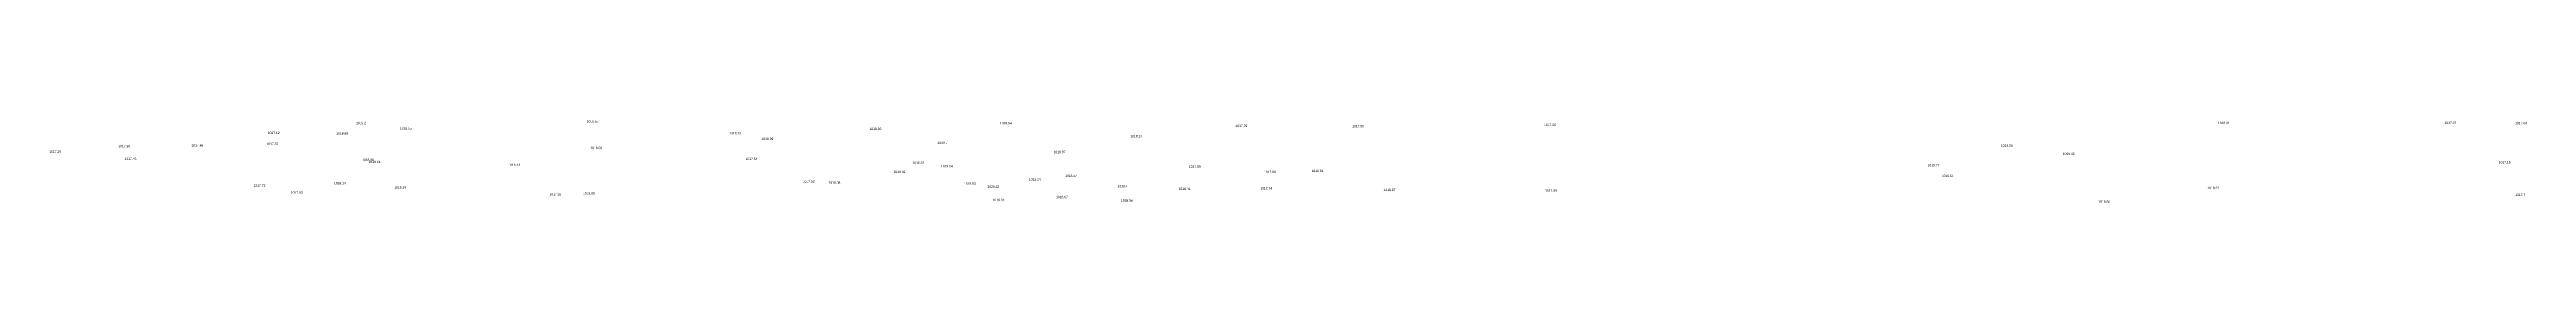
# Model space of a CAD drawing. Header units: inches. Extents: x 628884 to 629912, y 4519174 to 4520145.
# Drawn here: x 629189.9 to 629399.1, y 4519903.4 to 4519910.4 of the extents above; entities that cross this region are included whole.
import ezdxf

# ---------------------------------------------------------------- set-up
doc = ezdxf.new("R2010")
doc.units = ezdxf.units.IN
doc.header["$MEASUREMENT"] = 0

msp = doc.modelspace()

# ---------------------------------------------------------------- texts
for s, p in [('1017.87', (629208.18, 4519908.26, 1017.87)), ('1017.12', (629208.29, 4519909.19, 1017.12)), ('1018.69', (629214.08, 4519909.15, 1018.69)), ('1019.2', (629215.75, 4519910.02, 1019.2)), ('1018.55', (629219.46, 4519909.57, 1018.55)), ('1019.57', (629235.24, 4519910.16, 1019.57)), ('1018.13', (629247.28, 4519909.16, 1018.13)), ('1018.99', (629250.01, 4519908.69, 1018.99)), ('1018.93', (629259.14, 4519909.53, 1018.93)), ('1019.7', (629264.88, 4519908.36, 1019.7)), ('1018.54', (629270.15, 4519910, 1018.54)), ('1018.15', (629281.17, 4519908.91, 1018.15)), ('1017.79', (629290.06, 4519909.78, 1017.79)), ('1017.99', (629299.92, 4519909.76, 1017.99)), ('1017.66', (629316.13, 4519909.87, 1017.66)), ('1018.31', (629373.07, 4519910.03, 1018.31)), ('1017.37', (629392.21, 4519910.04, 1017.37)), ('1017.64', (629398.18, 4519910.02, 1017.64)), ('1017.26', (629189.83, 4519907.61, 1017.26)), ('1017.36', (629195.66, 4519908.08, 1017.36)), ('1017.45', (629196.19, 4519907.01, 1017.45)), ('1017.46', (629201.84, 4519908.14, 1017.46)), ('1018.88', (629216.26, 4519906.91, 1018.88)), ('1019.04', (629216.81, 4519906.76, 1019.04)), ('1019.13', (629228.62, 4519906.49, 1019.13)), ('1018.03', (629235.55, 4519907.92, 1018.03)), ('1017.54', (629248.67, 4519907.01, 1017.54)), ('1018.37', (629262.76, 4519906.66, 1018.37)), ('1019.04', (629265.17, 4519906.38, 1019.04)), ('1018.87', (629274.69, 4519907.58, 1018.87)), ('1017.39', (629286.12, 4519906.36, 1017.39)), ('1019.77', (629348.54, 4519906.47, 1019.77)), ('1019.58', (629354.73, 4519908.13, 1019.58)), ('1019.32', (629359.96, 4519907.43, 1019.32)), ('1017.15', (629396.8, 4519906.71, 1017.15)), ('1017.72', (629207.09, 4519904.76, 1017.72)), ('1017.83', (629210.24, 4519904.16, 1017.83)), ('1018.14', (629213.88, 4519904.96, 1018.14)), ('1019.19', (629218.98, 4519904.59, 1019.19)), ('1019.05', (629234.93, 4519904.1, 1019.05)), ('1017.92', (629253.49, 4519905.1, 1017.92)), ('1018.08', (629255.67, 4519905, 1018.08)), ('1018.41', (629261.17, 4519905.92, 1018.41)), ('1019.53', (629267.12, 4519904.92, 1019.53)), ('1020.52', (629269.1, 4519904.66, 1020.52)), ('1019.24', (629272.6, 4519905.27, 1019.24)), ('1018.57', (629275.66, 4519905.58, 1018.57)), ('1018.4', (629280.09, 4519904.71, 1018.4)), ('1018.41', (629285.25, 4519904.48, 1018.41)), ('1017.74', (629292.15, 4519904.52, 1017.74)), ('1017.06', (629292.47, 4519905.9, 1017.06)), ('1016.81', (629296.49, 4519905.99, 1016.81)), ('1018.97', (629302.57, 4519904.39, 1018.97)), ('1017.89', (629316.22, 4519904.33, 1017.89)), ('1019.64', (629349.73, 4519905.57, 1019.64)), ('1018.22', (629372.18, 4519904.55, 1018.22)), ('1017.92', (629232.09, 4519904.01, 1017.92)), ('1019.31', (629269.54, 4519903.54, 1019.31)), ('1018.67', (629274.9, 4519903.79, 1018.67)), ('1018.36', (629280.38, 4519903.5, 1018.36)), ('1018.84', (629362.97, 4519903.4, 1018.84)), ('1017.7', (629398.19, 4519903.97, 1017.7))]:
    msp.add_text(s, height=0.2).set_placement(p)

doc.saveas('drawing.dxf')
